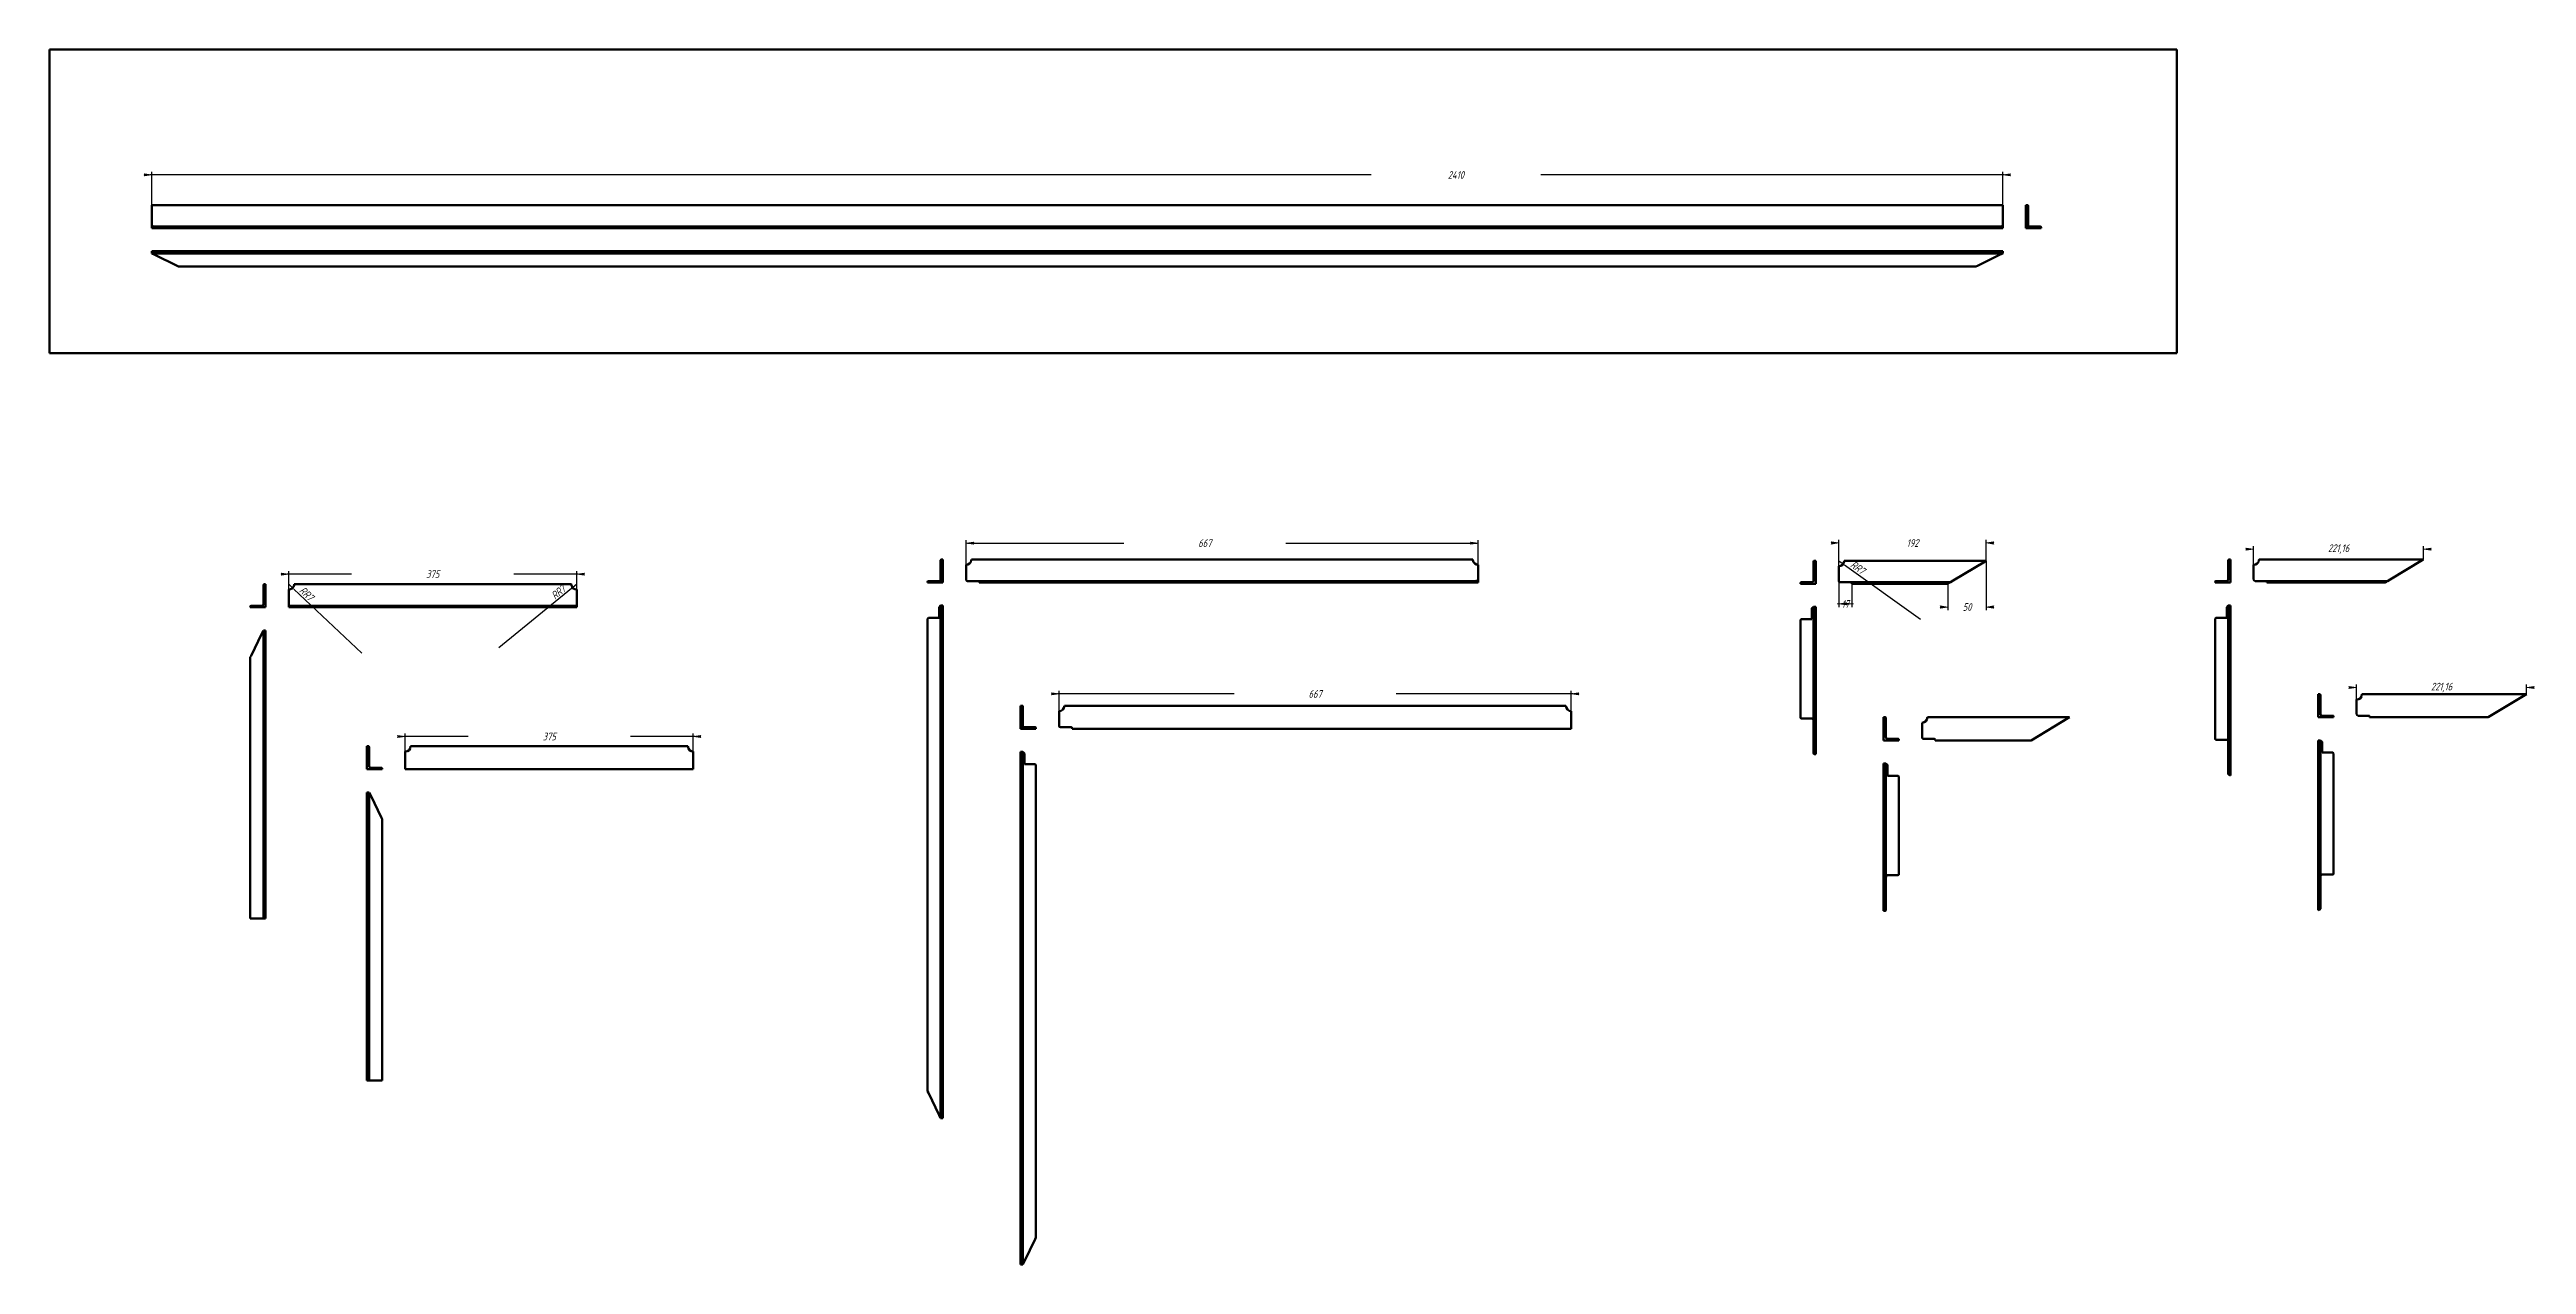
# Model space of a CAD drawing. Header units: millimetres. Extents: x -591 to 5315, y -924 to 297.
# Drawn here: x 2978 to 4591, y -924 to -134 of the extents above; entities that cross this region are included whole.
import ezdxf

# ---------------------------------------------------------------- set-up
doc = ezdxf.new("R2010")
doc.units = ezdxf.units.MM
doc.linetypes.add('K5LT_BASIC', pattern=[0])
doc.linetypes.add('K5LT_THIN', pattern=[0])
doc.layers.add('Системный слой', color=7, linetype='Continuous')
doc.layers.add('Системный слой (1)', color=7, linetype='Continuous', true_color=0x909090)
doc.styles.add('KDIMTEXTSTYLE', font='GOST_AU.SHX', dxfattribs={"width": 0.96, "oblique": 15, "height": 5})
doc.dimstyles.new('KDIMSTYLE (0.50)', dxfattribs={"dimtxt": 5, "dimasz": 1, "dimexe": 2, "dimexo": 0, "dimgap": 1, "dimtad": 1, "dimlfac": 2, "dimtxsty": 'KDIMTEXTSTYLE', "dimsah": 1, "dimcen": 0, "dimdle": 1, "dimadec": 0, "dimazin": 0, "dimtfac": 0.667, "dimtmove": 0, "dimatfit": 3, "dimfxl": 1, "dimtvp": 1, "dimtolj": 1, "dimtzin": 0, "dimarcsym": 0})

msp = doc.modelspace()

# ---------------------------------------------------------------- blocks, each defined once
blk = doc.blocks.new('U1')
at = {"layer": 'Системный слой (1)', "color": 5, "linetype": 'K5LT_BASIC', "lineweight": 60, "true_color": 0x0000ff}
for p, q in [((2978.017470605014, -133.5950002849312), (4363.017470605015, -133.5950002849312)), ((2978.017470605014, -331.0950002849312), (2978.017470605014, -133.5950002849312)), ((4363.017470605015, -133.5950002849312), (4363.017470605015, -331.0950002849312)), ((4363.017470605015, -331.0950002849312), (2978.017470605014, -331.0950002849312))]:
    blk.add_line(p, q, dxfattribs=at)
blk = doc.blocks.new('KDIMARROW_01')
at = {"layer": 'Системный слой'}
blk.add_hatch(color=0, dxfattribs=at).paths.add_polyline_path([(-5, -0.6582624912261956), (0, 0), (-5, 0.658262491226197), (-4.5, 5.51091059616309e-16)])
at = {"layer": 'Системный слой', "color": 0, "linetype": 'K5LT_THIN', "lineweight": 18}
for p, q in [((-4.5, 5.51091059616309e-16), (-5, 0.658262491226197)), ((-5, 0.658262491226197), (0, 0)), ((0, 0), (-5, -0.6582624912261956)), ((-5, -0.6582624912261956), (-4.5, 5.51091059616309e-16))]:
    blk.add_line(p, q, dxfattribs=at)
at = {"layer": 'Системный слой (1)', "color": 0, "linetype": 'K5LT_THIN', "lineweight": 18}
blk.add_line((0, 0), (-1, 0), dxfattribs=at)
blk = doc.blocks.new('KDIMARROW_02')
at = {"layer": 'Системный слой'}
blk.add_hatch(color=0, dxfattribs=at).paths.add_polyline_path([(4.5, -5.51091059616309e-16), (5, 0.6582624912261956), (0, 0), (5, -0.658262491226197)])
at = {"layer": 'Системный слой', "color": 0, "linetype": 'K5LT_THIN', "lineweight": 18}
for p, q in [((5, 0.6582624912261956), (0, 0)), ((0, 0), (5, -0.658262491226197)), ((0, 0), (7, -8.572527594031472e-16)), ((4.5, -5.51091059616309e-16), (5, 0.6582624912261956)), ((5, -0.658262491226197), (4.5, -5.51091059616309e-16))]:
    blk.add_line(p, q, dxfattribs=at)
at = {"layer": 'Системный слой (1)', "color": 0, "linetype": 'K5LT_THIN', "lineweight": 18}
blk.add_line((0, 0), (-1, 0), dxfattribs=at)

# ---------------------------------------------------------------- dimensions: what is measured, and where the dimension line sits
at = {"layer": 'Системный слой (1)', "color": 7}
for base, p1, p2, location, override in [((3044.572765404067, -215.186687960154), (4249.572765404067, -234.7616496664385), (3044.572765404067, -234.7616496664385), (3893.572765404067, -215.186687960154), {"dimexo": 0, "dimpost": '\\H5.0;\\W0.965;\\Q15;<>', "dimblk1": 'KDIMARROW_01', "dimblk2": 'KDIMARROW_01', "dimse1": 0, "dimse2": 0, "dimclrt": 7, "dimtolj": 1}), ((3908.157143692935, -454.7398740023459), (3574.657143692935, -468.904864949274), (3908.157143692935, -468.904864949274), (3730.157143692935, -454.7398740023459), {"dimexo": 0, "dimpost": '\\H5.0;\\W0.965;\\Q15;<>', "dimblk1": 'KDIMARROW_01', "dimblk2": 'KDIMARROW_01', "dimse1": 0, "dimse2": 0, "dimclrt": 7, "dimtolj": 1}), ((4142.892568429144, -454.6533174910315), (4238.892568429144, -466.154864949274), (4142.892568429144, -469.6548649492739), (4190.892568429144, -454.6533174910315), {"dimexo": 0, "dimpost": '\\H5.0;\\W0.965;\\Q15;<>', "dimblk1": 'KDIMARROW_01', "dimblk2": 'KDIMARROW_01', "dimse1": 0, "dimse2": 0, "dimclrt": 7, "dimtolj": 1}), ((4412.923349020264, -458.6254610538845), (4523.501512791976, -465.4048649492742), (4412.923349020264, -468.9048649492742), (4468.21243090612, -458.6254610538845), {"dimexo": 0, "dimpost": '\\H5.0;\\W0.965;\\Q15;<>', "dimblk1": 'KDIMARROW_01', "dimblk2": 'KDIMARROW_01', "dimse1": 0, "dimse2": 0, "dimclrt": 7, "dimtolj": 1}), ((3133.713082679551, -474.9048649492739), (3321.213082679551, -485.0104809676759), (3133.713082679551, -485.0104809676756), (3227.463082679551, -474.9048649492739), {"dimexo": 0, "dimpost": '\\H5.0;\\W0.965;\\Q15;<>', "dimblk1": 'KDIMARROW_01', "dimblk2": 'KDIMARROW_01', "dimse1": 0, "dimse2": 0, "dimclrt": 7, "dimtolj": 1}), ((4213.892568429144, -496.2970984370552), (4238.892568429144, -466.154864949274), (4213.892568429144, -481.154864949274), (4226.392568429144, -496.2970984370552), {"dimexo": 0, "dimpost": '\\H5.0;\\W0.965;\\Q15;<>', "dimblk1": 'KDIMARROW_01', "dimblk2": 'KDIMARROW_01', "dimse1": 0, "dimse2": 0, "dimclrt": 7, "dimtolj": 1}), ((4142.892568429144, -494.2970984370552), (4151.392568429144, -481.154864949274), (4142.892568429144, -479.154864949274), (4147.142568429144, -494.2970984370552), {"dimexo": 0, "dimpost": '\\H5.0;\\W0.965;\\Q15;<>', "dimblk1": 'KDIMARROW_02', "dimblk2": 'KDIMARROW_02', "dimse1": 0, "dimse2": 0, "dimclrt": 7, "dimtolj": 1}), ((3635.206803076597, -552.8916695210719), (3968.706803076597, -564.0629718485861), (3635.206803076597, -564.062971848586), (3801.956803076597, -552.8916695210719), {"dimexo": 0, "dimpost": '\\H5.0;\\W0.965;\\Q15;<>', "dimblk1": 'KDIMARROW_01', "dimblk2": 'KDIMARROW_01', "dimse1": 0, "dimse2": 0, "dimclrt": 7, "dimtolj": 1}), ((4479.96243090612, -548.6813673738407), (4590.540594677832, -553.0629718485864), (4479.96243090612, -556.5629718485862), (4535.251512791976, -548.6813673738407), {"dimexo": 0, "dimpost": '\\H5.0;\\W0.965;\\Q15;<>', "dimblk1": 'KDIMARROW_01', "dimblk2": 'KDIMARROW_01', "dimse1": 0, "dimse2": 0, "dimclrt": 7, "dimtolj": 1}), ((3209.610804048409, -580.5816334843373), (3397.110804048409, -590.4101395366972), (3209.610804048409, -590.4101395366972), (3303.360804048409, -580.5816334843373), {"dimexo": 0, "dimpost": '\\H5.0;\\W0.965;\\Q15;<>', "dimblk1": 'KDIMARROW_01', "dimblk2": 'KDIMARROW_01', "dimse1": 0, "dimse2": 0, "dimclrt": 7, "dimtolj": 1})]:
    msp.add_linear_dim(base=base, p1=p1, p2=p2, location=location, dimstyle='KDIMSTYLE (0.50)', override=override, dxfattribs=at).render()
for center, radius, location in [((4142.892568429144, -466.154864949274), 3.4999999999998845, (4153.131228087277, -473.472792412914)), ((3133.713082679551, -481.5104809676756), 3.500000000000073, (3142.869795037208, -490.1439526191779)), ((3321.213082679551, -481.5104809676756), 3.500000000000651, (3311.459763046204, -489.4637802885827))]:
    msp.add_radius_dim(center=center, radius=radius, location=location, dimstyle='KDIMSTYLE (0.50)', override={"dimpost": '\\H5.0;\\W0.965;\\Q15;R<>', "dimblk2": 'KDIMARROW_02', "dimclrt": 7, "dimtolj": 1}, dxfattribs=at).render()

# ---------------------------------------------------------------- linework, layer by layer
at = {"layer": 'Системный слой (1)', "color": 5, "linetype": 'K5LT_BASIC', "lineweight": 60, "true_color": 0x0000ff}
for p, q in [((3044.572765404067, -234.7616496664385), (4249.572765404067, -234.7616496664385)), ((3044.572765404067, -234.7616496664385), (3044.572765404067, -235.2616496664385)), ((3044.572765404067, -235.2616496664385), (3044.572765404067, -247.7616496664385)), ((4249.572765404067, -234.7616496664385), (4249.572765404067, -235.2616496664385)), ((4249.572765404067, -235.2616496664385), (4249.572765404067, -247.7616496664385)), ((4264.572765404067, -234.7616496664385), (4265.572765404067, -234.7616496664385)), ((4264.572765404067, -249.7616496664385), (4264.572765404067, -234.7616496664385)), ((4266.072765404067, -235.2616496664385), (4266.072765404067, -247.7616496664385)), ((3044.572765404107, -249.7616496664385), (3044.572765404067, -247.7616496664385)), ((3044.572765404107, -249.7616496664385), (3062.072765404107, -249.7616496664385)), ((3061.0433536394, -248.7616496664385), (3046.63158893352, -248.7616496664385)), ((3061.0433536394, -248.7616496664385), (4233.102177168772, -248.7616496664385)), ((3062.072765404107, -249.2616496664385), (3062.072765404107, -249.7616496664385)), ((3062.072765404107, -249.7616496664385), (4232.072765404067, -249.7616496664385)), ((4232.072765404067, -249.2616496664385), (4232.072765404067, -249.7616496664385)), ((4232.072765404067, -249.7616496664385), (4249.572765404067, -249.7616496664385)), ((4247.513941874654, -248.7616496664385), (4233.102177168772, -248.7616496664385)), ((4249.572765404067, -249.7616496664385), (4249.572765404067, -247.7616496664385)), ((4266.072765404067, -249.7616496664385), (4264.572765404067, -249.7616496664385)), ((4266.072765404067, -249.7616496664385), (4266.072765404067, -247.7616496664385)), ((4266.072765404067, -249.7616496664385), (4274.572765404067, -249.7616496664385)), ((4274.072765404067, -248.7616496664385), (4267.072765404067, -248.7616496664385)), ((4274.572765404067, -249.2616496664385), (4274.572765404067, -249.7616496664385)), ((3044.572765404067, -264.76164966644), (4249.572765404067, -264.76164966644)), ((3044.572765404067, -264.76164966644), (3044.572765404067, -265.76164966644)), ((3044.572765404067, -265.76164966644), (3044.572765404067, -266.26164966644)), ((3044.572765404067, -266.26164966644), (4249.572765404067, -266.26164966644)), ((3046.63158893352, -267.26164966644), (3044.572765404067, -266.26164966644)), ((3061.0433536394, -274.26164966644), (3046.63158893352, -267.26164966644)), ((4247.513941874654, -267.26164966644), (4233.102177168772, -274.26164966644)), ((4249.572765404067, -266.26164966644), (4247.513941874654, -267.26164966644)), ((4249.572765404067, -264.76164966644), (4249.572765404067, -265.76164966644)), ((4249.572765404067, -265.76164966644), (4249.572765404067, -266.26164966644)), ((3061.0433536394, -274.26164966644), (3062.072765404107, -274.7616496664396)), ((3062.072765404107, -274.7616496664396), (4232.072765404067, -274.7616496664396)), ((4232.072765404067, -274.7616496664396), (4233.102177168772, -274.26164966644)), ((3558.15714369293, -468.904864949274), (3558.15714369293, -465.904864949274)), ((3559.65714369293, -465.404864949274), (3558.65714369293, -465.404864949274)), ((3559.65714369293, -465.404864949274), (3559.65714369293, -468.904864949274)), ((3578.157143692935, -465.404864949274), (3904.657143692935, -465.404864949274)), ((4126.392568429135, -466.654864949274), (4126.392568429135, -479.154864949274)), ((4126.892568429135, -466.154864949274), (4127.892568429135, -466.154864949274)), ((4127.892568429135, -481.154864949274), (4127.892568429135, -466.154864949274)), ((4146.392568429144, -466.154864949274), (4238.892568429144, -466.154864949274)), ((4238.059235095827, -466.654864949274), (4217.225901762484, -479.154864949274)), ((4238.892568429144, -466.154864949274), (4238.059235095827, -466.654864949274)), ((4397.923349020264, -465.4048649492742), (4396.423349020264, -465.9296788450555)), ((4396.423349020264, -465.9296788450555), (4396.423349020264, -465.9048649492742)), ((4396.423349020264, -478.4048649492742), (4396.423349020264, -465.9296788450555)), ((4396.923349020264, -465.4048649492742), (4397.923349020264, -465.4048649492742)), ((4397.923349020264, -480.4048649492742), (4397.923349020264, -465.4048649492742)), ((4416.423349020264, -465.4048649492742), (4522.918386241108, -465.4048649492742)), ((4501.834846125348, -478.4048649492742), (4522.626822965674, -465.9296788450555)), ((4523.501512791976, -465.4048649492742), (4522.626822965674, -465.9296788450555)), ((4522.626822965674, -465.9296788450555), (4522.626822965674, -465.9048649492742)), ((4522.918386241108, -465.4048649492742), (4523.501512791976, -465.4048649492742)), ((3117.213082679547, -482.0104809676756), (3117.213082679547, -485.0104809676756)), ((3118.713082679547, -481.5104809676756), (3117.713082679547, -481.5104809676756)), ((3118.713082679547, -485.0104809676756), (3118.713082679547, -481.5104809676756)), ((3137.213082679551, -481.5104809676756), (3317.713082679551, -481.5104809676756)), ((3549.65714369293, -479.904864949274), (3549.65714369293, -480.404864949274)), ((3549.65714369293, -480.404864949274), (3558.15714369293, -480.404864949274)), ((3550.157143692942, -479.404864949274), (3557.15714369293, -479.404864949274)), ((3558.15714369293, -478.404864949274), (3558.15714369293, -468.904864949274)), ((3559.65714369293, -468.904864949274), (3558.15714369293, -468.904864949274)), ((3558.15714369293, -478.404864949274), (3558.15714369293, -480.404864949274)), ((3559.65714369293, -480.404864949274), (3558.15714369293, -480.404864949274)), ((3559.65714369293, -468.904864949274), (3559.65714369293, -480.404864949274)), ((3574.657143692935, -468.904864949274), (3574.657143692935, -478.404864949274)), ((3575.657143692935, -479.404864949274), (3582.657143692935, -479.404864949274)), ((3582.657143692935, -479.404864949274), (3891.686555457625, -479.404864949274)), ((3583.157143692935, -479.904864949274), (3583.157143692935, -480.404864949274)), ((3583.157143692935, -480.404864949274), (3890.657143692935, -480.404864949274)), ((3890.657143692935, -479.904864949274), (3890.657143692935, -480.404864949274)), ((3890.657143692935, -480.404864949274), (3908.157143692935, -480.404864949274)), ((3891.686555457625, -479.404864949274), (3906.098320163495, -479.404864949274)), ((3908.157143692935, -478.404864949274), (3908.157143692935, -468.904864949274)), ((3908.157143692935, -478.404864949274), (3908.157143692935, -480.404864949274)), ((4117.892568429135, -480.654864949274), (4117.892568429135, -481.154864949274)), ((4127.892568429135, -481.154864949274), (4117.892568429135, -481.154864949274)), ((4125.392568429135, -480.154864949274), (4118.392568429135, -480.154864949274)), ((4142.892568429144, -469.654864949274), (4142.892568429144, -479.154864949274)), ((4143.892568429144, -480.154864949274), (4150.892568429144, -480.154864949274)), ((4150.892568429144, -480.154864949274), (4215.559235095801, -480.154864949274)), ((4151.392568429144, -480.654864949274), (4151.392568429144, -481.154864949274)), ((4151.392568429144, -481.154864949274), (4213.892568429144, -481.154864949274)), ((4214.725901762456, -480.654864949274), (4213.892568429144, -481.154864949274)), ((4215.559235095801, -480.154864949274), (4214.725901762456, -480.654864949274)), ((4215.559235095801, -480.154864949274), (4217.225901762484, -479.154864949274)), ((4387.923349020264, -480.4048649492742), (4387.923349020264, -479.9048649492742)), ((4387.923349020264, -480.4048649492742), (4397.923349020264, -480.4048649492742)), ((4388.423349020264, -479.4048649492742), (4395.423349020264, -479.4048649492742)), ((4412.923349020264, -468.9048649492742), (4412.923349020264, -478.4048649492742)), ((4413.923349020264, -479.4048649492742), (4420.923349020264, -479.4048649492742)), ((4420.923349020264, -479.4048649492742), (4500.168179458627, -479.4048649492742)), ((4421.423349020264, -479.9048649492742), (4421.423349020264, -480.4048649492742)), ((4421.423349020264, -480.4048649492742), (4498.501512791976, -480.4048649492742)), ((4498.501512791976, -480.4048649492742), (4499.334846125294, -479.9048649492742)), ((4499.334846125294, -479.9048649492742), (4500.168179458627, -479.4048649492742)), ((4501.834846125348, -478.4048649492742), (4500.168179458627, -479.4048649492742)), ((3108.713082679547, -496.0104809676756), (3108.713082679547, -496.5104809676756)), ((3108.713082679547, -496.5104809676756), (3118.713082679547, -496.5104809676756)), ((3116.213082679547, -495.5104809676756), (3109.213082679547, -495.5104809676756)), ((3117.213082679547, -485.0104809676756), (3117.213082679547, -494.5104809676756)), ((3118.713082679547, -485.0104809676756), (3117.213082679547, -485.0104809676756)), ((3118.713082679547, -496.5104809676756), (3118.713082679547, -485.0104809676756)), ((3133.713082679551, -494.5104809676699), (3133.713082679551, -485.0104809676756)), ((3133.713082679551, -494.5104809676699), (3133.713082679551, -496.5104809676699)), ((3151.213082679551, -496.5104809676805), (3133.713082679551, -496.5104809676699)), ((3150.183670914856, -495.5104809676704), (3135.77190620897, -495.5104809676699)), ((3150.183670914856, -495.5104809676704), (3321.213082679551, -495.5104809676756)), ((3151.213082679551, -496.0104809676704), (3151.213082679551, -496.5104809676805)), ((3151.213082679551, -496.5104809676805), (3321.213082679551, -496.5104809676756)), ((3321.213082679551, -485.0104809676756), (3321.213082679551, -494.5104809676756)), ((3321.213082679551, -494.5104809676756), (3321.213082679551, -495.5104809676756)), ((3321.213082679551, -495.5104809676756), (3321.213082679551, -496.0104809676756)), ((3321.213082679551, -496.0104809676756), (3321.213082679551, -496.5104809676756)), ((3557.15714369293, -496.4048649492743), (3558.15714369293, -495.4048649492743)), ((3557.15714369293, -496.4048649492743), (3557.15714369293, -503.4048649492743)), ((3558.15714369293, -498.8689665644142), (3558.15714369293, -495.4048649492743)), ((3559.65714369293, -495.4048649492743), (3558.15714369293, -495.4048649492743)), ((3558.15714369293, -498.8689665644142), (3558.15714369293, -825.4407633341364)), ((3559.65714369293, -498.9048649492743), (3558.65714369293, -498.9048649492743)), ((3559.65714369293, -495.4048649492743), (3559.65714369293, -498.9048649492743)), ((3559.65714369293, -498.9048649492743), (3559.65714369293, -825.4048649492743)), ((4125.392568429135, -497.1548649492752), (4126.392568429135, -496.1548649492752)), ((4125.392568429135, -497.1548649492752), (4125.392568429135, -504.1548649492752)), ((4126.392568429135, -499.6189665644151), (4126.392568429135, -496.1548649492752)), ((4127.892568429135, -496.1548649492752), (4126.392568429135, -496.1548649492752)), ((4126.392568429135, -499.6189665644151), (4126.392568429135, -591.3215316159576)), ((4127.892568429135, -499.6548649492752), (4126.892568429135, -499.6548649492752)), ((4127.892568429135, -496.1548649492752), (4127.892568429135, -499.6548649492752)), ((4127.892568429135, -499.6548649492752), (4127.892568429135, -592.1548649492752)), ((4395.423349020264, -496.4048649492747), (4396.423349020264, -495.4048649492747)), ((4395.423349020264, -496.4048649492747), (4395.423349020264, -503.4048649492747)), ((4396.423349020264, -498.8689665644147), (4396.423349020264, -495.4048649492747)), ((4397.923349020264, -495.4048649492747), (4396.423349020264, -495.4048649492747)), ((4396.423349020264, -498.8689665644147), (4396.423349020264, -605.1083388946845)), ((4397.923349020264, -498.9048649492747), (4396.923349020264, -498.9048649492747)), ((4397.923349020264, -495.4048649492747), (4397.923349020264, -498.9048649492747)), ((4397.923349020264, -498.9048649492747), (4397.923349020264, -605.983028720987)), ((3109.213082679547, -527.9810692029873), (3116.213082679547, -513.5693044971022)), ((3117.213082679547, -511.5104809676827), (3116.213082679547, -513.5693044971022)), ((3118.713082679547, -511.5104809676827), (3117.213082679547, -511.5104809676827)), ((3117.213082679547, -511.5104809676827), (3117.213082679547, -514.9745825828222)), ((3117.213082679547, -514.9745825828222), (3117.213082679547, -695.5463793525428)), ((3118.713082679547, -515.0104809676827), (3117.713082679547, -515.0104809676827)), ((3118.713082679547, -515.0104809676827), (3118.713082679547, -511.5104809676827)), ((3118.713082679547, -515.0104809676827), (3118.713082679547, -695.5104809676823)), ((3550.15714369293, -503.4048649492743), (3549.65714369293, -503.9048649492738)), ((3549.65714369293, -503.9048649492738), (3549.65714369293, -811.404864949274)), ((3550.15714369293, -503.4048649492743), (3557.15714369293, -503.4048649492743)), ((4118.392568429135, -504.1548649492752), (4117.892568429135, -504.6548649492747)), ((4117.892568429135, -504.6548649492747), (4117.892568429135, -567.9881982825877)), ((4118.392568429135, -504.1548649492752), (4125.392568429135, -504.1548649492752)), ((4388.423349020264, -503.4048649492747), (4387.923349020264, -503.9048649492743)), ((4387.923349020264, -503.9048649492743), (4387.923349020264, -581.8163620543041)), ((4388.423349020264, -503.4048649492747), (4395.423349020264, -503.4048649492747)), ((3108.713082679547, -529.0104809676827), (3109.213082679547, -527.9810692029873)), ((3108.713082679547, -529.0104809676827), (3108.713082679547, -699.0104809676827)), ((3610.206803076598, -560.5629718485861), (3611.206803076598, -560.5629718485861)), ((3610.206803076598, -560.5629718485861), (3610.206803076598, -564.0629718485861)), ((3610.206803076598, -564.0629718485861), (3610.206803076598, -575.5629718485861)), ((3610.206803076598, -564.0629718485861), (3611.706803076598, -564.0629718485861)), ((3611.706803076598, -564.0629718485861), (3611.706803076598, -561.0629718485861)), ((3611.706803076598, -573.5629718485861), (3611.706803076598, -564.0629718485861)), ((3635.206803076597, -573.5629718485861), (3635.206803076597, -564.0629718485861)), ((3638.706803076597, -560.5629718485861), (3965.206803076597, -560.5629718485861)), ((3968.706803076597, -564.0629718485861), (3968.706803076597, -575.5629718485861)), ((4454.96243090612, -568.0629718485864), (4454.96243090612, -553.0629718485864)), ((4454.96243090612, -553.0629718485864), (4456.46243090612, -553.5877857443676)), ((4455.96243090612, -553.0629718485864), (4454.96243090612, -553.0629718485864)), ((4456.46243090612, -553.5877857443676), (4456.46243090612, -553.5629718485864)), ((4456.46243090612, -566.0629718485864), (4456.46243090612, -553.5877857443676)), ((4479.96243090612, -566.0629718485864), (4479.96243090612, -556.5629718485864)), ((4483.46243090612, -553.0629718485864), (4590.540594677832, -553.0629718485864)), ((4565.540594677832, -568.0629718485864), (4590.540594677832, -553.0629718485864)), ((3610.206803076598, -575.5629718485861), (3611.706803076598, -575.5629718485861)), ((3611.706803076598, -573.5629718485861), (3611.706803076598, -575.5629718485861)), ((3620.206803076598, -575.5629718485861), (3611.706803076598, -575.5629718485861)), ((3619.706803076586, -574.5629718485861), (3612.706803076598, -574.5629718485861)), ((3620.206803076598, -575.0629718485861), (3620.206803076598, -575.5629718485861)), ((3643.206803076597, -574.5629718485861), (3636.206803076597, -574.5629718485861)), ((3643.706803076596, -575.5629718485861), (3643.706803076596, -575.0629718485861)), ((3643.706803076596, -575.5629718485861), (3968.706803076597, -575.5629718485861)), ((4125.392568429135, -568.8215316159203), (4118.392568429135, -568.8215316159326)), ((4172.043871555915, -583.0629718485861), (4172.043871555915, -568.0629718485861)), ((4173.043871555915, -568.0629718485861), (4172.043871555915, -568.0629718485861)), ((4173.543871555915, -568.5629718485861), (4173.543871555915, -581.0629718485861)), ((4197.043871555915, -581.0629718485861), (4197.043871555915, -571.5629718485861)), ((4200.543871555915, -568.0629718485861), (4293.043871555915, -568.0629718485861)), ((4268.043871555914, -583.0629718485861), (4293.043871555915, -568.0629718485861)), ((4464.96243090612, -568.0629718485864), (4454.96243090612, -568.0629718485864)), ((4464.46243090612, -567.0629718485864), (4457.46243090612, -567.0629718485864)), ((4464.96243090612, -568.0629718485864), (4464.96243090612, -567.5629718485864)), ((4487.96243090612, -567.0629718485864), (4480.96243090612, -567.0629718485864)), ((4488.46243090612, -568.0629718485864), (4488.46243090612, -567.5629718485864)), ((4488.46243090612, -568.0629718485864), (4565.540594677832, -568.0629718485864)), ((3184.610804048395, -590.4101395366972), (3184.610804048395, -586.9101395366972)), ((3184.610804048395, -586.9101395366972), (3185.610804048395, -586.9101395366972)), ((3184.610804048395, -590.4101395366972), (3186.110804048395, -590.4101395366972)), ((3184.610804048395, -601.9101395366972), (3184.610804048395, -590.4101395366972)), ((3186.110804048395, -587.4101395366972), (3186.110804048395, -590.4101395366972)), ((3186.110804048395, -590.4101395366972), (3186.110804048395, -599.9101395366972)), ((3209.610804048409, -590.4101395366972), (3209.610804048409, -601.910139536691)), ((3213.110804048409, -586.9101395366972), (3393.610804048408, -586.9101395366972)), ((3397.110804048409, -601.9101395366972), (3397.110804048409, -590.4101395366972)), ((3610.206803076598, -590.5629718485875), (3611.706803076598, -590.5629718485875)), ((3610.206803076598, -590.5629718485875), (3610.206803076598, -594.0629718485875)), ((3610.206803076598, -594.0629718485875), (3611.206803076598, -594.0629718485875)), ((3610.206803076598, -594.0629718485875), (3610.206803076598, -920.5629718485875)), ((3612.706803076598, -591.5629718485875), (3611.706803076598, -590.5629718485875)), ((3611.706803076598, -594.0270734637274), (3611.706803076598, -590.5629718485875)), ((3611.706803076598, -594.0270734637274), (3611.706803076598, -920.5988702334496)), ((3612.706803076598, -591.5629718485875), (3612.706803076598, -598.5629718485875)), ((4126.892568429135, -592.1548649492752), (4127.892568429135, -592.1548649492752)), ((4172.043871555915, -583.0629718485861), (4182.043871555915, -583.0629718485861)), ((4174.543871555915, -582.0629718485861), (4181.543871555915, -582.0629718485861)), ((4182.043871555915, -582.5629718485861), (4182.043871555915, -583.0629718485861)), ((4205.043871555915, -582.0629718485861), (4198.043871555915, -582.0629718485861)), ((4205.543871555914, -583.0629718485861), (4205.543871555914, -582.5629718485861)), ((4205.543871555914, -583.0629718485861), (4268.043871555914, -583.0629718485861)), ((4388.423349020264, -582.6496953876372), (4395.423349020264, -582.6496953876372)), ((4454.96243090612, -583.0629718485839), (4456.46243090612, -583.0629718485839)), ((4454.96243090612, -583.0629718485839), (4454.96243090612, -586.5629718485839)), ((4454.96243090612, -586.5629718485839), (4455.96243090612, -586.5629718485839)), ((4454.96243090612, -586.5629718485839), (4454.96243090612, -693.6411356202962)), ((4456.46243090612, -586.5270734637238), (4456.46243090612, -583.0629718485839)), ((4457.46243090612, -584.0629718485839), (4456.46243090612, -583.0629718485839)), ((4456.46243090612, -586.5270734637238), (4456.46243090612, -692.7664457939936)), ((4457.46243090612, -584.0629718485839), (4457.46243090612, -591.0629718485839)), ((4464.46243090612, -591.0629718485839), (4457.46243090612, -591.0629718485839)), ((4464.46243090612, -591.0629718485839), (4464.96243090612, -591.5629718485834)), ((4464.96243090612, -591.5629718485834), (4464.96243090612, -669.4744689536133)), ((3194.610804048395, -601.9101395366972), (3184.610804048395, -601.9101395366972)), ((3187.110804048395, -600.9101395366972), (3194.110804048395, -600.9101395366972)), ((3194.610804048395, -601.4101395366972), (3194.610804048395, -601.9101395366972)), ((3209.610804048409, -601.910139536691), (3397.110804048409, -601.9101395366972)), ((3619.706803076598, -598.5629718485875), (3612.706803076598, -598.5629718485875)), ((3619.706803076598, -598.5629718485875), (3620.206803076598, -599.062971848587)), ((3620.206803076598, -599.062971848587), (3620.206803076598, -906.5629718485873)), ((4172.043871555915, -598.062971848587), (4172.043871555915, -601.562971848587)), ((4172.043871555915, -598.062971848587), (4173.543871555915, -598.062971848587)), ((4172.043871555915, -601.562971848587), (4172.043871555915, -694.062971848587)), ((4172.043871555915, -601.562971848587), (4173.043871555915, -601.562971848587)), ((4174.543871555915, -599.062971848587), (4173.543871555915, -598.062971848587)), ((4173.543871555915, -601.527073463727), (4173.543871555915, -598.062971848587)), ((4173.543871555915, -601.527073463727), (4173.543871555915, -693.2296385152695)), ((4174.543871555915, -599.062971848587), (4174.543871555915, -606.062971848587)), ((4181.543871555915, -606.062971848587), (4174.543871555915, -606.062971848587)), ((4181.543871555915, -606.062971848587), (4182.043871555915, -606.5629718485866)), ((4182.043871555915, -606.5629718485866), (4182.043871555915, -669.8963051818996)), ((4396.923349020264, -605.3999021701193), (4396.423349020264, -605.1083388946845)), ((4396.923349020264, -605.3999021701193), (4397.923349020264, -605.983028720987)), ((3184.610804048395, -616.9101395367061), (3186.110804048395, -616.9101395367061)), ((3184.610804048395, -620.4101395367061), (3184.610804048395, -616.9101395367061)), ((3184.610804048395, -620.4101395367061), (3184.610804048395, -800.9101395367056)), ((3184.610804048395, -620.4101395367061), (3185.610804048395, -620.4101395367061)), ((3186.110804048395, -616.9101395367061), (3187.110804048395, -618.9689630661255)), ((3186.110804048395, -616.9101395367061), (3186.110804048395, -620.3742411518456)), ((3186.110804048395, -620.3742411518456), (3186.110804048395, -800.9460379215661)), ((3194.110804048395, -633.3807277720107), (3187.110804048395, -618.9689630661255)), ((3194.610804048395, -634.4101395367061), (3194.110804048395, -633.3807277720107)), ((3194.610804048395, -634.4101395367061), (3194.610804048395, -804.4101395367061)), ((4174.543871555915, -670.7296385152322), (4181.543871555915, -670.7296385152445)), ((4464.46243090612, -670.3078022869463), (4457.46243090612, -670.3078022869463)), ((4455.96243090612, -693.0580090694284), (4454.96243090612, -693.6411356202962)), ((4455.96243090612, -693.0580090694284), (4456.46243090612, -692.7664457939936)), ((3109.213082679547, -699.0104809676827), (3108.713082679547, -699.0104809676827)), ((3116.213082679547, -699.0104809676827), (3109.213082679547, -699.0104809676827)), ((3117.213082679547, -699.0104809676827), (3116.213082679547, -699.0104809676827)), ((3117.213082679547, -695.5463793525428), (3117.213082679547, -699.0104809676827)), ((3118.713082679547, -699.0104809676827), (3117.213082679547, -699.0104809676827)), ((3118.713082679547, -695.5104809676823), (3117.713082679547, -695.5104809676823)), ((3118.713082679547, -699.0104809676827), (3118.713082679547, -695.5104809676823)), ((4173.043871555915, -694.062971848587), (4172.043871555915, -694.062971848587)), ((3184.610804048395, -804.4101395367061), (3184.610804048395, -800.9101395367056)), ((3184.610804048395, -800.9101395367056), (3185.610804048395, -800.9101395367056)), ((3184.610804048395, -804.4101395367061), (3186.110804048395, -804.4101395367061)), ((3186.110804048395, -800.9460379215661), (3186.110804048395, -804.4101395367061)), ((3186.110804048395, -804.4101395367061), (3187.110804048395, -804.4101395367061)), ((3187.110804048395, -804.4101395367061), (3194.110804048395, -804.4101395367061)), ((3194.110804048395, -804.4101395367061), (3194.610804048395, -804.4101395367061)), ((3549.65714369293, -811.404864949274), (3550.157143692942, -812.434276713964)), ((3550.157143692942, -812.434276713964), (3557.15714369293, -826.8460414198339)), ((3558.15714369293, -828.9048649492743), (3557.15714369293, -826.8460414198339)), ((3558.15714369293, -828.9048649492743), (3558.15714369293, -825.4407633341364)), ((3559.65714369293, -828.9048649492743), (3558.15714369293, -828.9048649492743)), ((3559.65714369293, -825.4048649492743), (3558.65714369293, -825.4048649492743)), ((3559.65714369293, -825.4048649492743), (3559.65714369293, -828.9048649492743)), ((3619.706803076586, -907.5923836132772), (3612.706803076598, -922.0041483191471)), ((3620.206803076598, -906.5629718485873), (3619.706803076586, -907.5923836132772)), ((3610.206803076598, -920.5629718485875), (3611.206803076598, -920.5629718485875)), ((3610.206803076598, -920.5629718485875), (3610.206803076598, -924.0629718485875)), ((3610.206803076598, -924.0629718485875), (3611.706803076598, -924.0629718485875)), ((3611.706803076598, -924.0629718485875), (3611.706803076598, -920.5988702334496)), ((3611.706803076598, -924.0629718485875), (3612.706803076598, -922.0041483191471))]:
    msp.add_line(p, q, dxfattribs=at)
for centre, radius, start, end in [((4265.572765404067, -235.2616496664385), 0.5000000000000565, 0, 90), ((4267.072765404067, -247.7616496664385), 1.000000000000169, 180, 270.0000000000036), ((4274.072765404067, -249.2616496664385), 0.4999999999998346, 0, 90.0000000000749), ((3558.65714369293, -465.904864949274), 0.4999999999999455, 90, 180), ((3574.657143692935, -465.404864949274), 3.499999999999922, 270.0000000000002, 351.7867892982671), ((3574.657143692935, -465.404864949274), 3.499999999999923, 351.7867892982912, 0), ((3908.157143692935, -465.404864949274), 3.500000000000001, 180, 188.2132107017378), ((3908.157143692935, -465.404864949274), 3.500000000000001, 188.2132107017378, 270), ((4126.892568429135, -466.654864949274), 0.4999999999999455, 90, 179.9999999998753), ((4142.892568429144, -466.154864949274), 3.499999999999922, 270.0000000000002, 351.7867892982671), ((4142.892568429144, -466.154864949274), 3.499999999999923, 351.7867892982912, 0), ((4396.923349020264, -465.9048649492742), 0.4999999999999455, 90.00000000170395, 180), ((4412.923349020264, -465.4048649492742), 3.499999999999922, 270.0000000000002, 351.7867892982671), ((4412.923349020264, -465.4048649492742), 3.499999999999923, 351.7867892982912, 0), ((3117.713082679547, -482.0104809676749), 0.4999999999999455, 90, 180.0000000000846), ((3133.713082679551, -481.5104809676756), 3.499999999999923, 270, 351.7867892983589), ((3133.713082679551, -481.5104809676756), 3.499999999999923, 351.7867892983587, 0), ((3321.213082679551, -481.5104809676756), 3.500000000000258, 180, 188.213210701733), ((3321.213082679551, -481.5104809676756), 3.50000000000026, 188.2132107017327, 269.9999999999997), ((3550.15714369293, -479.904864949274), 0.4999999999999455, 90.00000000017182, 180.0000000000065), ((3557.15714369293, -478.404864949274), 0.999999999999946, 269.9999999998522, 0), ((3575.657143692935, -478.404864949274), 1.000000000000169, 180, 270.0000000000017), ((3582.657143692935, -479.904864949274), 0.4999999999998346, 0, 89.99999999999675), ((4118.392568429135, -480.654864949274), 0.4999999999999455, 90, 180.000000001519), ((4125.392568429135, -479.154864949274), 0.999999999999946, 270, 0), ((4143.892568429144, -479.154864949274), 1.000000000000169, 180, 270.0000000000008), ((4150.892568429144, -480.654864949274), 0.4999999999998346, 0, 89.99999999999838), ((4388.423349020264, -479.9048649492742), 0.4999999999999455, 90.0000000000017, 180.0000000014858), ((4395.423349020264, -478.4048649492742), 0.999999999999946, 270, 0), ((4413.923349020264, -478.4048649492742), 1.000000000000169, 180, 270), ((4420.923349020264, -479.9048649492742), 0.4999999999998346, 0, 90), ((3109.213082679547, -496.0104809676756), 0.4999999999999455, 90, 180), ((3116.213082679547, -494.5104809676756), 0.999999999999946, 270, 0), ((3611.206803076598, -561.0629718485861), 0.4999999999999455, 0, 90), ((3635.206803076597, -560.5629718485861), 3.499999999999923, 270, 0), ((3968.706803076597, -560.5629718485861), 3.500000000000001, 180, 270), ((4455.96243090612, -553.5629718485864), 0.4999999999999455, 0, 89.99999999829609), ((4479.96243090612, -553.0629718485864), 3.499999999999923, 270, 0), ((3612.706803076598, -573.5629718485861), 0.999999999999946, 179.9999999999981, 270.0000000001478), ((3619.706803076598, -575.0629718485861), 0.4999999999999455, 0, 89.99999999982822), ((3636.206803076597, -573.5629718485861), 1.000000000000169, 180, 270), ((3643.206803076597, -575.0629718485861), 0.4999999999998346, 0, 90), ((4173.043871555915, -568.5629718485861), 0.4999999999999455, 0, 90), ((4197.043871555915, -568.0629718485861), 3.499999999999923, 270, 0), ((4457.46243090612, -566.0629718485864), 0.999999999999946, 179.9999999993028, 270), ((4464.46243090612, -567.5629718485864), 0.4999999999999455, 0, 89.99999999999832), ((4480.96243090612, -566.0629718485864), 1.000000000000169, 180, 270), ((4487.96243090612, -567.5629718485864), 0.4999999999998346, 0, 90), ((3185.610804048395, -587.4101395366964), 0.4999999999999455, 0, 90.00000000008468), ((3209.610804048409, -586.9101395366972), 3.499999999999923, 270, 0), ((3397.110804048409, -586.9101395366972), 3.500000000000258, 180, 270), ((4174.543871555915, -581.0629718485861), 0.999999999999946, 180.0000000000474, 270), ((4181.543871555915, -582.5629718485861), 0.4999999999999455, 0, 90), ((4198.043871555915, -581.0629718485861), 1.000000000000169, 180, 270), ((4205.043871555915, -582.5629718485861), 0.4999999999998346, 0, 90), ((3187.110804048395, -599.9101395366972), 0.999999999999946, 180, 270), ((3194.110804048395, -601.4101395366972), 0.4999999999999455, 0, 90)]:
    msp.add_arc(centre, radius, start, end, dxfattribs=at)
for centre, major_axis, ratio, start_param, end_param in [((3046.631588933519, -247.7616496664385), (2.058823529412172, -3.341911364736604e-14), 0.4857142857142716, 3.141592653589826, 4.712388980384786), ((3061.043353639402, -249.2616496664385), (1.029411764705572, -1.670955682367467e-14), 0.4857142857142717, 0, 1.570796326796238), ((4233.102177168771, -249.2616496664385), (1.029411764705572, 1.665334536937219e-14), 0.4857142857142717, 1.570796326794532, 3.14159265358976), ((4247.513941874654, -247.7616496664385), (2.058823529412172, 3.330669073876101e-14), 0.4857142857142716, 4.712388980384594, 6.283185307179586), ((4522.918386241148, -465.9048649492742), (3.061616997868049e-17, 0.4999999999999455), 0.5831265508684775, 0, 1.570796326794897), ((3891.686555457634, -479.904864949274), (1.029411764705773, 1.665334536937549e-14), 0.4857142857142844, 1.570796326797862, 3.141592653589873), ((3906.098320163508, -478.404864949274), (2.05882352941166, 3.330669073875282e-14), 0.4857142857142843, 4.712388980382077, 6.283185307179586), ((3135.771906208946, -494.51048096767), (2.05882352941166, -9.559160302636332e-14), 0.4857142857142843, 3.141592653589887, 4.712388980394392), ((3150.183670914828, -496.0104809676704), (1.029411764705773, -4.779580151317902e-14), 0.4857142857142844, 0, 1.570796326773552), ((4118.392568429135, -567.9881982826182), (-1.530808498934018e-16, -0.833333333333239), 0.6000000000000025, 4.712388980358178, 6.283185307179586), ((4125.392568429135, -570.4881982826182), (-3.061616997868205e-16, -1.66666666666657), 0.6000000000000025, 1.570796326795724, 3.141592653589793), ((4126.892568429135, -591.3215316159612), (-1.530808498934018e-16, -0.833333333333239), 0.6000000000000025, 4.712388980386867, 6.283185307179586), ((4388.423349020264, -581.8163620543332), (-1.495605451156048e-14, -0.833333333333239), 0.6000000000000025, 4.712388980358787, 6.283185307179586), ((4395.423349020264, -584.3163620543332), (-2.991210902312261e-14, -1.66666666666657), 0.6000000000000025, 1.570796326782757, 3.141592653589823), ((4174.543871555915, -672.3963051819301), (-3.061616997868205e-16, -1.66666666666657), 0.6000000000000025, 3.141592653589793, 4.712388980383862), ((4181.543871555915, -669.8963051819301), (-1.530808498934018e-16, -0.833333333333239), 0.6000000000000025, 0, 1.570796326821409), ((4457.46243090612, -671.9744689536424), (2.929978562354897e-14, -1.66666666666657), 0.6000000000000025, 3.141592653589764, 4.712388980396829), ((4464.46243090612, -669.4744689536424), (1.464989281177368e-14, -0.833333333333239), 0.6000000000000025, 0, 1.570796326820799), ((4173.043871555915, -693.2296385152731), (-1.530808498934018e-16, -0.833333333333239), 0.6000000000000025, 0, 1.57079632679272)]:
    msp.add_ellipse(centre, major_axis=major_axis, ratio=ratio, start_param=start_param, end_param=end_param, dxfattribs=at)
for points, knots in [([(3558.15714369293, -498.8689665644142), (3558.157143818714, -498.8747102619423), (3558.165017596686, -498.8829512411126), (3558.188486204251, -498.8900919395173), (3558.208590890679, -498.8938342678889), (3558.224626333786, -498.8960837162895), (3558.247675066449, -498.8985316771164), (3558.287207479223, -498.9013743497662), (3558.344152805641, -498.9033591293978), (3558.41972564683, -498.9044824504113), (3558.49789476415, -498.9048263030859), (3558.581315878022, -498.9048666073941), (3558.632745170169, -498.9048649392039), (3558.65714369293, -498.9048649492743)], [0, 0, 0, 0, 2.115008332507365, 3.515601260487586, 4.10268555054563, 4.725043643164862, 5.317910936625901, 6.408661989967403, 8.210870262208168, 9.428041325241445, 11.27206717154318, 12.71601210542726, 14, 14, 14, 14]), ([(4126.392568429135, -499.6189665644151), (4126.392568554919, -499.6247102619436), (4126.400442332889, -499.6329512411198), (4126.423910940456, -499.6400919395164), (4126.444015626882, -499.6438342678916), (4126.46005106999, -499.6460837162908), (4126.483099802655, -499.6485316771191), (4126.522632215437, -499.6513743499795), (4126.579577541869, -499.6533591293178), (4126.655150383099, -499.6544824504736), (4126.733319500512, -499.6548263030677), (4126.816740614384, -499.654866607395), (4126.868169906473, -499.6548649392003), (4126.892568429135, -499.6548649492752)], [0, 0, 0, 0, 2.11500833255205, 3.515601260403255, 4.102685550482272, 4.725043643149474, 5.317910936661231, 6.408661990300198, 8.210870262845395, 9.428041325665125, 11.27206717476098, 12.71601211064356, 14, 14, 14, 14]), ([(4396.423349020264, -498.8689665644147), (4396.423349146049, -498.8747102619391), (4396.431222924018, -498.8829512411189), (4396.454691531584, -498.8900919395164), (4396.47479621801, -498.8938342678907), (4396.490831661117, -498.8960837162899), (4396.513880393778, -498.8985316771182), (4396.553412806552, -498.9013743497608), (4396.610358132973, -498.9033591294024), (4396.68593097417, -498.9044824504044), (4396.764100091507, -498.9048263030918), (4396.84752120538, -498.9048666073923), (4396.89895049752, -498.9048649391957), (4396.923349020264, -498.9048649492747)], [0, 0, 0, 0, 2.115008332514853, 3.515601260409985, 4.102685550442064, 4.725043643086607, 5.317910936496801, 6.408661989869586, 8.210870262095424, 9.428041325308856, 11.27206717204577, 12.7160121062607, 14, 14, 14, 14]), ([(3117.213082679547, -514.9745825828222), (3117.213082805309, -514.9803261459501), (3117.22095630273, -514.9885670567919), (3117.244424398543, -514.9957077723102), (3117.264529270136, -514.9994501962301), (3117.280565325039, -515.0016997448051), (3117.30361599455, -515.0041478934327), (3117.343152298213, -515.0069907130542), (3117.400099903916, -515.0089753236152), (3117.475681960078, -515.0100986606176), (3117.553867956927, -515.0104424119586), (3117.637289218452, -515.0104826156071), (3117.688705932598, -515.0104809576019), (3117.713082679547, -515.0104809676827)], [0, 0, 0, 0, 2.114959973096591, 3.515559045884965, 4.10265860261846, 4.725042995631812, 5.317943947145864, 6.408822615341313, 8.211157999503039, 9.428134202111027, 11.27276650043549, 12.717153687977, 14, 14, 14, 14]), ([(3611.706803076598, -594.0270734637274), (3611.706802950814, -594.0328171612628), (3611.698929172842, -594.041058140433), (3611.675460565276, -594.0481988388287), (3611.65535587885, -594.0519411672017), (3611.639320435743, -594.0541906156036), (3611.616271703083, -594.056638576435), (3611.576739290304, -594.0594812490717), (3611.519793963886, -594.0614660287088), (3611.444221122681, -594.0625893497172), (3611.366052005321, -594.0629332024091), (3611.282630891449, -594.0629735066991), (3611.231201599325, -594.0629718385171), (3611.206803076598, -594.0629718485875)], [0, 0, 0, 0, 2.1150083326457, 3.515601260382669, 4.102685550516022, 4.725043643191863, 5.317910936623774, 6.408661989805951, 8.21087026214006, 9.428041325401725, 11.27206717273513, 12.71601210722809, 14, 14, 14, 14]), ([(4456.46243090612, -586.5270734637238), (4456.462430780336, -586.5328171612509), (4456.454557002366, -586.541058140428), (4456.431088394801, -586.5481988388242), (4456.410983708372, -586.5519411671999), (4456.394948265264, -586.5541906155977), (4456.371899532602, -586.5566385764255), (4456.332367119822, -586.5594812490713), (4456.275421793405, -586.5614660287165), (4456.199848952234, -586.5625893496976), (4456.121679834945, -586.5629332024087), (4456.038258721073, -586.5629735066991), (4455.986829428909, -586.5629718385094), (4455.96243090612, -586.5629718485839)], [0, 0, 0, 0, 2.115008332396485, 3.515601260432784, 4.102685550525186, 4.725043643166154, 5.317910936624927, 6.408661990031514, 8.210870262342725, 9.428041325109412, 11.27206717064976, 12.71601210396432, 14, 14, 14, 14]), ([(4173.543871555915, -601.527073463727), (4173.54387143013, -601.532817161255), (4173.535997652161, -601.541058140434), (4173.512529044594, -601.5481988388301), (4173.492424358166, -601.5519411672012), (4173.476388915058, -601.5541906156018), (4173.453340182396, -601.5566385764319), (4173.413807769613, -601.5594812490708), (4173.35686244319, -601.5614660287206), (4173.281289601954, -601.5625893497386), (4173.20312048454, -601.5629332024087), (4173.119699370665, -601.5629735066923), (4173.068270078576, -601.5629718385121), (4173.043871555915, -601.562971848587)], [0, 0, 0, 0, 2.115008332532426, 3.515601260461465, 4.102685550504656, 4.725043643213935, 5.317910936678604, 6.408661990113877, 8.21087026253647, 9.428041325660548, 11.2720671747605, 12.71601211064356, 14, 14, 14, 14]), ([(3186.110804048395, -620.3742411518456), (3186.110803922634, -620.3799847149708), (3186.102930425211, -620.3882256258116), (3186.079462329399, -620.3953663413331), (3186.059357457806, -620.3991087652525), (3186.043321402903, -620.401358313829), (3186.020270733391, -620.4038064624615), (3185.98073442973, -620.4066492820666), (3185.923786824026, -620.4086338926445), (3185.848204767862, -620.4097572296196), (3185.770018771016, -620.4101009809906), (3185.686597509489, -620.4101411846209), (3185.635180795344, -620.4101395266298), (3185.610804048395, -620.4101395367061)], [0, 0, 0, 0, 2.114959973086666, 3.515559045881614, 4.102658602617045, 4.725042995632363, 5.317943947143132, 6.408822615337779, 8.21115799948198, 9.42813420211527, 11.27276650044635, 12.71715368797196, 14, 14, 14, 14]), ([(3117.713082679547, -695.5104809676823), (3117.666757148895, -695.5104811100377), (3117.57449560924, -695.5104431071823), (3117.463118347841, -695.5108575790723), (3117.379793149792, -695.5125215395133), (3117.320655702845, -695.5152253573106), (3117.280779412604, -695.5189732675381), (3117.230727609808, -695.526986689174), (3117.213082715976, -695.5363579753262), (3117.213082679547, -695.5463793525428)], [0, 0, 0, 0, 1.76306683983741, 3.523336042605625, 4.604033074992041, 5.705167727433626, 6.773156272259476, 7.359667941215808, 10, 10, 10, 10]), ([(3185.610804048395, -800.9101395367056), (3185.657129579046, -800.9101396790566), (3185.749391118703, -800.9101016762079), (3185.8607683801, -800.9105161480934), (3185.944093578149, -800.9121801085344), (3186.003231025098, -800.9148839263307), (3186.043107315338, -800.9186318365432), (3186.093159118134, -800.9266452582301), (3186.110804011966, -800.9360165443491), (3186.110804048395, -800.9460379215661)], [0, 0, 0, 0, 1.763066839835627, 3.523336042605628, 4.604033074993001, 5.70516772743165, 6.77315627225441, 7.359667941207288, 10, 10, 10, 10]), ([(3558.65714369293, -825.4048649492743), (3558.610818167339, -825.4048650915474), (3558.518556637314, -825.4048270886997), (3558.407179385089, -825.405241560512), (3558.323854192884, -825.4069055201812), (3558.264717250422, -825.4096093140352), (3558.224841433897, -825.4133571473399), (3558.174789076547, -825.421370474791), (3558.157143729361, -825.4307417992734), (3558.15714369293, -825.4407633341364)], [0, 0, 0, 0, 1.763066633643738, 3.523335688929044, 4.604032639611441, 5.705167036006845, 6.773127678455676, 7.35962595966934, 10, 10, 10, 10]), ([(3611.206803076598, -920.5629718485875), (3611.253128602189, -920.5629719908634), (3611.345390132212, -920.5629339880011), (3611.456767384441, -920.5633484598297), (3611.540092576643, -920.5650124194949), (3611.599229519106, -920.5677162133516), (3611.639105335628, -920.5714640466358), (3611.689157692984, -920.5794773741231), (3611.706803040169, -920.5888486985939), (3611.706803076598, -920.5988702334496)], [0, 0, 0, 0, 1.763066633641441, 3.523335688938506, 4.604032639626409, 5.705167036025665, 6.773127678429266, 7.359625959654839, 10, 10, 10, 10])]:
    msp.add_open_spline(points, degree=3, knots=knots, dxfattribs=at)

# ---------------------------------------------------------------- block references
at = {"layer": 'Системный слой (1)'}
msp.add_blockref('U1', (0, 0), dxfattribs=at)

msp.set_redraw_order([(e.dxf.handle, doc.entitydb.next_handle()) for e in msp.query("TEXT MTEXT ATTDEF DIMENSION ARC_DIMENSION")])  # texts and dimensions are drawn at this point

doc.saveas('drawing.dxf')
